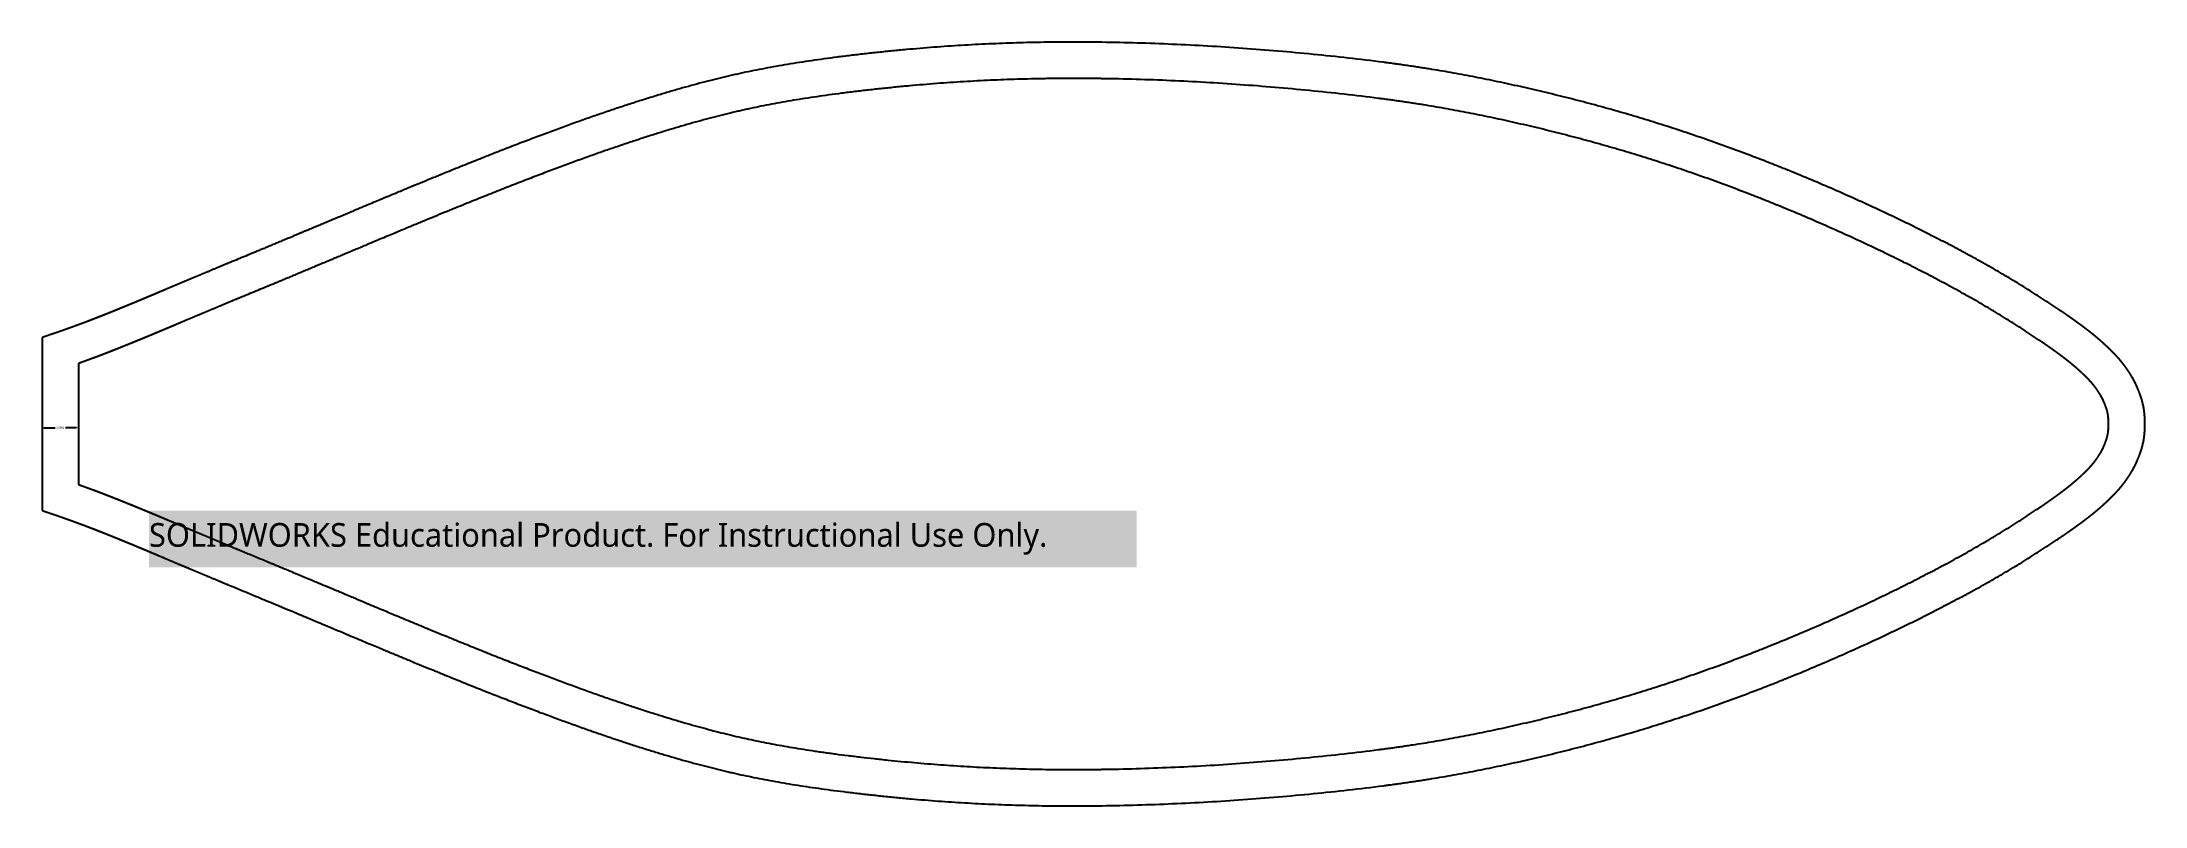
# Model space of a CAD drawing. Header units: inches. Extents: x -1514 to 1282, y -2074 to 286.
# Drawn here: x 732 to 934.4, y -106.8 to -33.3 of the extents above; entities that cross this region are included whole.
import ezdxf

# ---------------------------------------------------------------- set-up
doc = ezdxf.new("R2010")
doc.units = ezdxf.units.IN
doc.header["$LTSCALE"] = 0.1
doc.header["$MEASUREMENT"] = 0
doc.layers.add('PDF_Solid Fills', color=7, linetype='Continuous', true_color=0xffffff)
doc.layers.add('PDF_Text', color=7, linetype='Continuous')
doc.styles.add('PDF Segoe UI', font='segoeui.ttf')
doc.dimstyles.get("Standard").update_dxf_attribs({"dimtxt": 0.18, "dimasz": 0.18, "dimexe": 0.18, "dimexo": 0.0625, "dimgap": 0.09, "dimtad": 0, "dimtih": 1, "dimtoh": 1, "dimdec": 4, "dimzin": 0, "dimdsep": 46, "dimtxsty": 'Standard', "dimcen": 0.09, "dimadec": 0, "dimazin": 0, "dimtfac": 1, "dimtdec": 4, "dimtofl": 0, "dimtmove": 0, "dimatfit": 3, "dimfxl": 1, "dimtolj": 1, "dimtzin": 0, "dimarcsym": 0})

msp = doc.modelspace()

# ---------------------------------------------------------------- texts
at = {"layer": 'PDF_Text', "insert": (742.32527, -82.59829), "char_height": 2.2767971, "attachment_point": 7, "style": 'PDF Segoe UI'}
msp.add_mtext('SOLIDWORKS Educational Product. For Instructional Use Only.', dxfattribs=at)

# ---------------------------------------------------------------- blocks, each defined once
blk = doc.blocks.new('*D96')
at = {"color": 0, "lineweight": -2, "transparency": 16777216}
for p, q in [((732.04, -70.09), (732.04, -70.56)), ((732.22, -70.38), (733.29, -70.38)), ((735.36, -70.38), (734.28, -70.38)), ((735.54, -70.09), (735.54, -70.56))]:
    blk.add_line(p, q, dxfattribs=at)
at = {"color": 0, "transparency": 16777216}
for points in [[(732.22, -70.35), (732.22, -70.41), (732.04, -70.38)], [(735.36, -70.35), (735.36, -70.41), (735.54, -70.38)]]:
    blk.add_solid(points, dxfattribs=at)
at = {"layer": 'Defpoints', "color": 0, "transparency": 16777216}
for p in [(732.04, -70.03), (732.04, -70.38), (735.54, -70.03)]:
    blk.add_point(p, dxfattribs=at)
at = {"color": 0, "transparency": 16777216, "insert": (733.79, -70.38), "char_height": 0.18, "attachment_point": 5}
blk.add_mtext('\\A1;3.5000', dxfattribs=at)

# ---------------------------------------------------------------- dimensions: what is measured, and where the dimension line sits
at = {"color": 3}
dim = msp.add_linear_dim(base=(732.03625, -70.37506), p1=(735.53625, -70.0253), p2=(732.03625, -70.02535), dimstyle='Standard', dxfattribs=at)
dim.commit()
dim.dimension.update_dxf_attribs({"geometry": '*D96', "text_midpoint": (733.78625, -70.37506)})

# ---------------------------------------------------------------- linework, layer by layer
at = {"color": 7, "linetype": 'Continuous', "lineweight": 25}
for p, q in [((861.23649, -35.25039), (861.1075, -35.23383)), ((860.78895, -38.72166), (860.66276, -38.70546)), ((735.53625, -64.20873), (735.53625, -75.84188)), ((860.66276, -101.34522), (860.78904, -101.32901)), ((833.98179, -103.24276), (833.99563, -103.24256)), ((861.1075, -104.81685), (861.23637, -104.80031))]:
    msp.add_line(p, q, dxfattribs=at)
msp.add_lwpolyline([(732.03625, -61.70876), (732.03625, -78.34194)], dxfattribs=at)
for points, degree, knots in [([(834.03106, -33.30827), (833.99678, -33.3078), (833.92792, -33.30686), (833.79261, -33.30508), (833.55985, -33.30214), (833.24004, -33.29851), (832.93676, -33.29561), (832.70417, -33.29374), (832.47787, -33.29216), (832.1938, -33.29054), (831.74052, -33.28878), (831.1745, -33.2881), (830.49694, -33.28974), (829.82105, -33.29382), (829.14684, -33.30036), (828.25013, -33.31234), (827.13342, -33.33345), (825.80014, -33.36858), (824.47325, -33.41353), (823.15421, -33.46824), (821.83757, -33.53299), (820.07694, -33.63315), (817.86967, -33.7841), (815.64954, -33.96962), (813.85953, -34.13917), (812.73626, -34.25383), (811.83357, -34.35092), (810.93837, -34.45039), (810.05426, -34.55342), (809.17889, -34.66029), (808.31994, -34.76857), (807.27841, -34.90642), (806.08198, -35.0756), (804.91253, -35.25241), (803.77268, -35.43649), (802.6616, -35.62801), (801.57962, -35.82694), (800.52581, -36.03351), (799.65745, -36.21464), (798.9698, -36.36475), (798.45867, -36.47969), (797.94664, -36.59817), (797.2575, -36.76196), (796.38624, -36.97714), (795.32495, -37.25198), (794.24076, -37.54544), (793.13425, -37.85732), (792.00528, -38.18762), (791.04536, -38.47833), (790.26679, -38.71989), (789.47581, -38.96907), (788.66613, -39.2297), (787.83805, -39.50165), (786.99649, -39.78153), (785.93005, -40.14281), (784.62956, -40.59378), (783.30612, -41.06295), (781.94815, -41.55443), (780.7894, -41.982), (779.84658, -42.33467), (778.88781, -42.69643), (777.65966, -43.16557), (776.39175, -43.65735), (775.35364, -44.06432), (774.29935, -44.48046), (773.20547, -44.91646), (772.0739, -45.37154), (771.20629, -45.72243), (770.46666, -46.02316), (769.86703, -46.2679), (769.25232, -46.51944), (768.45393, -46.84731), (767.44842, -47.26204), (766.57062, -47.62552), (765.84488, -47.92686), (765.3806, -48.11997), (765.00494, -48.2764), (764.61899, -48.43727), (764.09253, -48.65698), (763.39778, -48.94733), (762.7646, -49.21227), (762.2258, -49.43789), (761.80553, -49.61396), (761.36908, -49.79688), (760.99189, -49.95503), (760.68208, -50.08496), (760.4456, -50.18415), (760.20537, -50.28494), (759.95931, -50.38819), (759.71753, -50.48965), (759.41261, -50.61761), (759.05876, -50.76609), (758.67953, -50.92521), (758.34523, -51.06548), (758.05602, -51.18681), (757.81172, -51.28928), (757.64611, -51.35874), (757.53557, -51.4051), (757.46526, -51.43457), (757.40052, -51.46171), (757.31283, -51.49846), (757.20473, -51.54377), (757.07612, -51.59766), (756.90661, -51.66868), (756.69816, -51.75598), (756.45362, -51.85837), (756.13501, -51.99171), (755.75066, -52.15246), (755.38502, -52.30524), (755.10346, -52.42281), (754.83016, -52.53686), (754.49237, -52.67775), (754.09313, -52.84415), (753.7, -53.00789), (753.31306, -53.16894), (752.80491, -53.38028), (752.18775, -53.63659), (751.19853, -54.04753), (750.45707, -54.35569), (749.9627, -54.56122)], 3, [-0.000007214, -0.000007214, -0.000007214, -0.000007214, 0.000969356, 0.001945926, 0.003899066, 0.007805346, 0.011711626, 0.013664766, 0.015617906, 0.019524186, 0.023430467, 0.031243027, 0.039055587, 0.046868147, 0.054680707, 0.062493267, 0.078118388, 0.093743508, 0.109368628, 0.124993749, 0.140618869, 0.156243989, 0.18749423, 0.218744471, 0.234369591, 0.249994711, 0.257807272, 0.265619832, 0.281244952, 0.289057512, 0.296870072, 0.312495193, 0.328120313, 0.343745433, 0.359370554, 0.374995674, 0.390620794, 0.406245915, 0.421871035, 0.429683595, 0.437496155, 0.445308716, 0.453121276, 0.468746396, 0.484371516, 0.499996637, 0.515621757, 0.531246877, 0.546871998, 0.554684558, 0.562497118, 0.578122238, 0.585934799, 0.593747359, 0.609372479, 0.624997599, 0.64062272, 0.65624784, 0.67187296, 0.679685521, 0.687498081, 0.703123201, 0.718748322, 0.726560882, 0.734373442, 0.749998562, 0.757811122, 0.765623683, 0.773436243, 0.777342523, 0.781248803, 0.789061363, 0.796873923, 0.804686483, 0.808592763, 0.812499044, 0.814452184, 0.816405324, 0.820311604, 0.824217884, 0.828124164, 0.830077304, 0.832030444, 0.833983584, 0.835936724, 0.836913294, 0.837889864, 0.838866434, 0.839843004, 0.840819574, 0.841796144, 0.843749284, 0.845702424, 0.847655564, 0.849608704, 0.851561844, 0.853514984, 0.854491554, 0.855468124, 0.856444694, 0.857421264, 0.859374405, 0.861327545, 0.863280685, 0.867186965, 0.871093245, 0.874999525, 0.882812085, 0.890624645, 0.894530925, 0.898437205, 0.906249766, 0.914062326, 0.921874886, 0.929687446, 0.937500006, 0.953125127, 0.968750247, 1.000000488, 1.000000488, 1.000000488, 1.000000488]), ([(861.1075, -35.23383), (859.98393, -35.09), (857.73338, -34.82044), (854.35842, -34.46568), (850.9791, -34.15481), (846.46728, -33.80048), (841.95027, -33.53916), (837.42749, -33.3741), (835.16311, -33.32454), (834.03106, -33.30827)], 3, [-0.000012937, -0.000012937, -0.000012937, -0.000012937, 0.12505808, 0.250129096, 0.375200112, 0.500271129, 0.750413162, 0.875484178, 1.000555194, 1.000555194, 1.000555194, 1.000555194]), ([(926.63415, -59.36808), (926.60881, -59.35069), (926.55718, -59.31526), (926.4615, -59.24969), (926.35108, -59.17416), (926.23372, -59.0941), (926.10097, -59.00395), (925.9366, -58.89273), (925.74019, -58.76055), (925.54431, -58.62943), (925.3477, -58.49852), (925.15063, -58.36799), (924.88701, -58.19432), (924.55615, -57.97808), (924.15751, -57.72029), (923.75724, -57.46421), (923.22164, -57.12519), (922.54819, -56.70576), (921.87321, -56.29438), (921.33172, -55.96975), (920.79059, -55.64892), (920.10163, -55.2472), (919.25435, -54.76377), (918.38396, -54.27747), (917.48228, -53.78357), (916.55104, -53.28305), (915.75059, -52.8605), (915.09402, -52.51837), (914.43411, -52.17748), (913.60437, -51.75441), (912.60042, -51.25135), (911.58855, -50.75309), (910.2277, -50.09454), (908.49254, -49.27579), (906.35237, -48.29889), (904.20355, -47.35091), (902.04241, -46.43012), (900.24215, -45.69018), (898.8005, -45.11389), (897.36444, -44.55064), (895.57959, -43.87089), (893.4506, -43.0929), (891.32482, -42.34926), (889.55812, -41.75892), (888.14703, -41.30408), (887.09052, -40.97188), (886.03334, -40.64783), (884.61297, -40.22353), (882.82147, -39.709), (881.00735, -39.21523), (879.543, -38.83279), (878.43683, -38.55193), (877.32993, -38.27864), (876.2268, -38.01388), (875.1266, -37.75748), (874.0282, -37.50916), (872.93727, -37.27031), (871.49545, -36.96515), (869.7177, -36.60873), (867.96434, -36.28414), (866.57351, -36.04305), (865.71026, -35.9003), (865.02011, -35.79037), (864.50043, -35.70969), (863.97933, -35.6309), (863.45651, -35.55394), (863.01989, -35.4914), (862.67052, -35.4424), (862.45176, -35.41215), (862.27739, -35.38829), (862.09674, -35.36378), (861.86025, -35.33209), (861.6087, -35.29888), (861.39937, -35.27152), (861.29043, -35.25737), (861.23649, -35.25039)], 3, [-0.000014202, -0.000014202, -0.000014202, -0.000014202, 0.000962388, 0.001938977, 0.003892156, 0.005845334, 0.007798513, 0.01170487, 0.015611228, 0.019517585, 0.023423942, 0.027330299, 0.031236657, 0.039049371, 0.046862086, 0.0546748, 0.062487515, 0.078112944, 0.093738373, 0.101551088, 0.109363802, 0.124989232, 0.140614661, 0.15624009, 0.171865519, 0.187490948, 0.203116377, 0.210929092, 0.218741807, 0.234367236, 0.249992665, 0.265618094, 0.281243523, 0.312494381, 0.34374524, 0.374996098, 0.406246956, 0.437497815, 0.453123244, 0.468748673, 0.499999531, 0.53125039, 0.562501248, 0.593752106, 0.609377535, 0.625002964, 0.640628394, 0.656253823, 0.687504681, 0.718755539, 0.734380968, 0.750006398, 0.765631827, 0.781257256, 0.796882685, 0.812508114, 0.828133543, 0.843758973, 0.875009831, 0.906260689, 0.921886118, 0.937511547, 0.945324262, 0.953136977, 0.960949691, 0.968762406, 0.97657512, 0.980481478, 0.984387835, 0.986341014, 0.988294192, 0.992200549, 0.996106907, 0.998060085, 1.000013264, 1.000013264, 1.000013264, 1.000013264]), ([(833.98186, -36.80792), (833.94801, -36.80746), (833.88002, -36.80653), (833.74651, -36.80477), (833.58259, -36.80271), (833.39113, -36.80045), (833.14277, -36.79774), (832.8446, -36.79489), (832.39906, -36.79156), (831.84223, -36.7889), (831.17577, -36.78811), (830.51085, -36.78972), (829.84773, -36.79373), (829.18633, -36.80014), (828.30679, -36.8119), (827.21169, -36.8326), (825.90461, -36.86705), (824.60419, -36.91111), (823.31183, -36.96472), (822.02225, -37.02814), (820.29731, -37.12628), (818.13443, -37.2742), (815.95765, -37.45611), (814.20166, -37.62244), (813.09954, -37.73494), (812.21332, -37.83027), (811.33445, -37.92792), (810.46709, -38.02901), (809.60899, -38.13377), (808.76873, -38.23969), (807.75171, -38.37432), (806.58766, -38.53893), (805.45219, -38.71061), (804.348, -38.88895), (803.27434, -39.07403), (802.23174, -39.26574), (801.21918, -39.46423), (800.38578, -39.63807), (799.72647, -39.782), (799.2371, -39.89205), (798.74551, -40.0058), (798.08336, -40.16318), (797.24462, -40.37032), (796.2211, -40.63538), (795.17294, -40.91908), (794.10057, -41.22134), (793.00404, -41.54215), (792.06984, -41.82506), (791.31106, -42.06049), (790.539, -42.30371), (789.74726, -42.55856), (788.93619, -42.82492), (788.11108, -43.09934), (787.06492, -43.45374), (785.78761, -43.89667), (784.48651, -44.35792), (783.14958, -44.84179), (782.00744, -45.26323), (781.07734, -45.61114), (780.13077, -45.9683), (778.91706, -46.43192), (777.66262, -46.91847), (776.63471, -47.32145), (775.59042, -47.73364), (774.50582, -48.16594), (773.38287, -48.61755), (772.52144, -48.96594), (771.78671, -49.26469), (771.19091, -49.50786), (770.57999, -49.75785), (769.78593, -50.08394), (768.78515, -50.49672), (767.91092, -50.85872), (767.18784, -51.15896), (766.72519, -51.35139), (766.35071, -51.50733), (765.96623, -51.66758), (765.44122, -51.88669), (764.74795, -52.17643), (764.11579, -52.44094), (763.57771, -52.66625), (763.15794, -52.84211), (762.72197, -53.02484), (762.34514, -53.18283), (762.0356, -53.31265), (761.79932, -53.41176), (761.55927, -53.51247), (761.31345, -53.61563), (761.0716, -53.71712), (760.76668, -53.84507), (760.4128, -53.99356), (760.03353, -54.1527), (759.69917, -54.29299), (759.40987, -54.41436), (759.16544, -54.51689), (758.99963, -54.58643), (758.8889, -54.63287), (758.8183, -54.66246), (758.75351, -54.68962), (758.66568, -54.72644), (758.55742, -54.77181), (758.42861, -54.82578), (758.25882, -54.89692), (758.05002, -54.98437), (757.80504, -55.08694), (757.4858, -55.22054), (757.10062, -55.38164), (756.73407, -55.53481), (756.45168, -55.65271), (756.17764, -55.76707), (755.83932, -55.90818), (755.43925, -56.07493), (755.04532, -56.23901), (754.65747, -56.40043), (754.2757, -56.55921), (753.90012, -56.71528), (753.40693, -56.9201), (752.54143, -57.27966), (751.80046, -57.58761), (751.30632, -57.79304)], 3, [0.0000033524, 0.0000033524, 0.0000033524, 0.0000033524, 0.0009799112, 0.0019564701, 0.0039095878, 0.0058627056, 0.0078158233, 0.0117220588, 0.0156282943, 0.0234407652, 0.0312532362, 0.0390657071, 0.0468781781, 0.054690649, 0.06250312, 0.0781280619, 0.0937530038, 0.1093779457, 0.1250028876, 0.1406278295, 0.1562527714, 0.1875026552, 0.218752539, 0.2343774809, 0.2500024228, 0.2578148938, 0.2656273647, 0.2812523066, 0.2890647776, 0.2968772485, 0.3125021904, 0.3281271323, 0.3437520742, 0.3593770162, 0.3750019581, 0.3906269, 0.4062518419, 0.4218767838, 0.4296892547, 0.4375017257, 0.4453141966, 0.4531266676, 0.4687516095, 0.4843765514, 0.5000014933, 0.5156264352, 0.5312513771, 0.546876319, 0.55468879, 0.5625012609, 0.5781262028, 0.5859386738, 0.5937511447, 0.6093760866, 0.6250010285, 0.6406259704, 0.6562509123, 0.6718758542, 0.6796883252, 0.6875007961, 0.703125738, 0.7187506799, 0.7265631509, 0.7343756219, 0.7500005638, 0.7578130347, 0.7656255057, 0.7734379766, 0.7773442121, 0.7812504476, 0.7890629185, 0.7968753895, 0.8046878604, 0.8085940959, 0.8125003314, 0.8144534491, 0.8164065668, 0.8203128023, 0.8242190378, 0.8281252733, 0.830078391, 0.8320315088, 0.8339846265, 0.8359377442, 0.8369143031, 0.837890862, 0.8388674208, 0.8398439797, 0.8408205386, 0.8417970974, 0.8437502152, 0.8457033329, 0.8476564507, 0.8496095684, 0.8515626861, 0.8535158039, 0.8544923627, 0.8554689216, 0.8564454805, 0.8574220393, 0.8593751571, 0.8613282748, 0.8632813926, 0.867187628, 0.8710938635, 0.875000099, 0.8828125699, 0.8906250409, 0.8945312764, 0.8984375118, 0.9062499828, 0.9140624537, 0.9218749247, 0.9296873957, 0.9374998666, 0.9453123376, 0.9531248085, 0.9687497504, 0.9999996342, 0.9999996342, 0.9999996342, 0.9999996342]), ([(860.66276, -38.70546), (859.55704, -38.56392), (857.34385, -38.29882), (854.01526, -37.94891), (850.68151, -37.64225), (846.23344, -37.29292), (840.66895, -36.971), (836.21108, -36.83998), (833.98186, -36.80792)], 3, [0, 0, 0, 0, 0.125064237, 0.250128475, 0.375192712, 0.50025695, 0.750385425, 1.0005139, 1.0005139, 1.0005139, 1.0005139]), ([(924.65155, -62.2524), (924.63895, -62.24375), (924.61349, -62.22628), (924.56456, -62.19272), (924.50575, -62.15241), (924.43937, -62.10698), (924.35637, -62.05024), (924.26273, -61.98637), (924.13697, -61.90097), (923.97735, -61.79297), (923.78857, -61.66592), (923.59974, -61.53953), (923.41033, -61.41341), (923.22041, -61.28763), (922.96628, -61.12021), (922.64734, -60.91177), (922.263, -60.66324), (921.87706, -60.41633), (921.36065, -60.08947), (920.7111, -59.68494), (920.06033, -59.28832), (919.53836, -58.97541), (919.01698, -58.66629), (918.35219, -58.27868), (917.53295, -57.81125), (916.68913, -57.33979), (915.8125, -56.85962), (914.90501, -56.37187), (914.12329, -55.95921), (913.48119, -55.62463), (912.83609, -55.29139), (912.02466, -54.87766), (911.04256, -54.38556), (910.05256, -53.89808), (908.71987, -53.25316), (907.01878, -52.45049), (904.91858, -51.49183), (902.81074, -50.56194), (900.69061, -49.65863), (898.92519, -48.93302), (897.51163, -48.36796), (896.10407, -47.81589), (894.35562, -47.15001), (892.27191, -46.38858), (890.19223, -45.66106), (888.46473, -45.08382), (887.08545, -44.63923), (886.05308, -44.31462), (885.02002, -43.99796), (883.63154, -43.58318), (881.87953, -43.07999), (880.10438, -42.59681), (878.67082, -42.2224), (877.58781, -41.94741), (876.5027, -41.6795), (875.42202, -41.42012), (874.34441, -41.16898), (873.26877, -40.9258), (872.20152, -40.69213), (870.79182, -40.39376), (869.05572, -40.04569), (867.34563, -39.7291), (865.99026, -39.49415), (865.14951, -39.35511), (864.47774, -39.2481), (863.97172, -39.16954), (863.46425, -39.0928), (862.95499, -39.01783), (862.44448, -38.94471), (862.01893, -38.88543), (861.67778, -38.83892), (861.40054, -38.80177), (861.15449, -38.76928), (860.94909, -38.74243), (860.84196, -38.72852), (860.78895, -38.72166)], 3, [0.0000107524, 0.0000107524, 0.0000107524, 0.0000107524, 0.0004990235, 0.0009872947, 0.0019638369, 0.0029403791, 0.0039169214, 0.0058700058, 0.0078230903, 0.0117292592, 0.0156354282, 0.0195415971, 0.023447766, 0.0273539349, 0.0312601039, 0.0390724417, 0.0468847796, 0.0546971175, 0.0625094553, 0.0781341311, 0.0937588068, 0.1015711446, 0.1093834825, 0.1250081582, 0.1406328339, 0.1562575097, 0.1718821854, 0.1875068611, 0.2031315368, 0.2109438747, 0.2187562126, 0.2343808883, 0.250005564, 0.2656302397, 0.2812549155, 0.3125042669, 0.3437536184, 0.3750029698, 0.4062523212, 0.4375016727, 0.4531263484, 0.4687510241, 0.5000003756, 0.531249727, 0.5624990785, 0.5937484299, 0.6093731057, 0.6249977814, 0.6406224571, 0.6562471328, 0.6874964843, 0.7187458357, 0.7343705114, 0.7499951872, 0.7656198629, 0.7812445386, 0.7968692143, 0.8124938901, 0.8281185658, 0.8437432415, 0.874992593, 0.9062419444, 0.9218666201, 0.9374912958, 0.9453036337, 0.9531159716, 0.9609283094, 0.9687406473, 0.9765529852, 0.984365323, 0.9882714919, 0.9921776609, 0.9960838298, 0.9980369143, 0.9999899987, 0.9999899987, 0.9999899987, 0.9999899987]), ([(749.9627, -54.56122), (749.15241, -54.89811), (748.12032, -55.32819), (747.55393, -55.56446), (747.0109, -55.79124), (746.5562, -55.98136), (746.24235, -56.11272), (746.02781, -56.20258), (745.89223, -56.2594), (745.82902, -56.2859), (745.80274, -56.29692), (745.78566, -56.30408), (745.74018, -56.32315), (745.64755, -56.362), (745.49988, -56.42395), (745.28268, -56.51513), (744.95236, -56.65389), (744.51992, -56.83571), (744.16852, -56.98355), (743.98605, -57.06034), (743.8828, -57.1038), (743.79915, -57.13902), (743.72535, -57.17009), (743.66866, -57.19395), (743.59063, -57.2268), (743.40452, -57.30513), (743.11274, -57.42787), (742.80152, -57.55869), (742.51261, -57.68002), (742.27934, -57.77789), (742.12319, -57.84334), (742.00387, -57.89332), (741.90436, -57.93498), (741.83591, -57.96361), (741.78255, -57.98592), (741.73709, -58.00492), (741.70528, -58.01822), (741.68331, -58.02739), (741.66937, -58.03322), (741.66158, -58.03647), (741.6558, -58.03888), (741.64546, -58.0432), (741.63352, -58.04819), (741.61175, -58.05727), (741.57808, -58.07133), (741.53011, -58.09134), (741.4633, -58.11921), (741.3685, -58.15872), (741.23713, -58.21343), (741.08907, -58.275), (740.90659, -58.35079), (740.65655, -58.45442), (740.37909, -58.56909), (740.14359, -58.66611), (739.97928, -58.73364), (739.84991, -58.78672), (739.73854, -58.83233), (739.66781, -58.86126), (739.6288, -58.87721), (739.60342, -58.88758), (739.59004, -58.89304), (739.5781, -58.89791), (739.55737, -58.90638), (739.51564, -58.92341), (739.43259, -58.95728), (739.30416, -59.00956), (739.15862, -59.06867), (738.97825, -59.14176), (738.72898, -59.24241), (738.44904, -59.35489), (738.17407, -59.46481), (737.93781, -59.55876), (737.77139, -59.62466), (737.65595, -59.67024), (737.58235, -59.69925), (737.54551, -59.71375), (737.5255, -59.72162), (737.50182, -59.73093), (737.46962, -59.74358), (737.42342, -59.76172), (737.3406, -59.7942), (737.21252, -59.8443), (737.03104, -59.91502), (736.78012, -60.01229), (736.42764, -60.14791), (736.01547, -60.30464), (735.71442, -60.41769), (735.56604, -60.47304), (735.49622, -60.499), (735.4679, -60.50952), (735.44628, -60.51754), (735.40572, -60.53257), (735.34345, -60.55562), (735.25465, -60.58839), (735.13117, -60.63379), (734.99122, -60.68498), (734.85251, -60.73544), (734.71479, -60.78528), (734.57945, -60.83398), (734.43841, -60.88443), (734.26338, -60.94664), (734.0186, -61.03281), (733.77452, -61.11761), (733.60057, -61.17746), (733.4788, -61.21907), (733.39244, -61.24842), (733.30278, -61.27885), (733.14241, -61.33329), (732.89257, -61.41809), (732.39306, -61.58765), (732.03625, -61.70876)], 2, [-0.000001206, -0.000001206, -0.000001206, 0.084393484, 0.11815136, 0.151909236, 0.185667111, 0.210985518, 0.227864456, 0.24052366, 0.246853261, 0.249490595, 0.250545529, 0.25212793, 0.257402598, 0.265842067, 0.27850127, 0.295380208, 0.320698615, 0.346017022, 0.358676225, 0.365005827, 0.369225561, 0.373445296, 0.376610097, 0.378719964, 0.383994632, 0.396653835, 0.413532773, 0.430411711, 0.447290649, 0.459949853, 0.468389322, 0.476828791, 0.483158392, 0.487378127, 0.491597861, 0.494762662, 0.496872529, 0.49845493, 0.49924613, 0.499773597, 0.500301064, 0.50082853, 0.501619731, 0.503202131, 0.505311998, 0.508476799, 0.512696534, 0.519026135, 0.527465604, 0.535905073, 0.548564277, 0.565443215, 0.582322153, 0.594981356, 0.603420825, 0.611860294, 0.618189896, 0.621354697, 0.623464564, 0.624783231, 0.625310698, 0.626101898, 0.627684298, 0.630849099, 0.637178701, 0.64561817, 0.654057639, 0.666716842, 0.68359578, 0.700474718, 0.717353656, 0.730012859, 0.738452328, 0.74478193, 0.747946731, 0.749529131, 0.750584065, 0.752166465, 0.754276333, 0.757441134, 0.763770735, 0.772210204, 0.784869408, 0.801748346, 0.827066753, 0.852385159, 0.865044363, 0.871373965, 0.874011299, 0.875066232, 0.876648633, 0.879813434, 0.884033168, 0.89036277, 0.898802239, 0.907241708, 0.915681177, 0.924120646, 0.932560115, 0.940999584, 0.953658787, 0.970537725, 0.983196928, 0.991636397, 0.997965999, 1.002185733, 1.008515335, 1.021174539, 1.038053477, 1.080250821, 1.080250821, 1.080250821]), ([(751.30632, -57.79304), (750.46033, -58.14477), (749.3116, -58.62352), (748.70683, -58.87591), (748.24085, -59.07058), (747.79268, -59.25802), (747.44309, -59.40439), (747.27273, -59.47578), (747.20789, -59.50296), (747.15555, -59.5249), (747.10801, -59.54484), (747.04644, -59.57066), (746.9334, -59.61807), (746.7494, -59.6953), (746.47129, -59.81209), (746.11003, -59.96392), (745.78606, -60.10016), (745.54859, -60.20007), (745.37325, -60.27386), (745.24782, -60.32666), (745.16594, -60.36112), (745.11999, -60.38047), (745.08354, -60.39582), (745.04362, -60.41262), (744.99484, -60.43316), (744.90768, -60.46984), (744.77495, -60.5257), (744.59057, -60.60327), (744.27289, -60.73686), (743.88717, -60.89889), (743.59724, -61.02052), (743.40897, -61.09941), (743.28235, -61.15243), (743.19738, -61.18798), (743.13865, -61.21254), (743.09272, -61.23174), (743.05344, -61.24815), (743.02861, -61.25852), (743.01634, -61.26365), (743.00949, -61.26651), (743.00433, -61.26866), (742.99525, -61.27245), (742.98475, -61.27684), (742.96561, -61.28483), (742.92753, -61.30072), (742.8685, -61.32535), (742.80143, -61.35332), (742.71808, -61.38806), (742.60239, -61.43624), (742.43906, -61.50419), (742.21443, -61.59747), (741.96387, -61.70126), (741.71946, -61.80225), (741.48121, -61.90044), (741.2781, -61.9839), (741.13591, -62.0422), (741.03772, -62.0824), (740.97522, -62.10795), (740.94417, -62.12064), (740.92688, -62.12771), (740.91348, -62.13318), (740.89652, -62.14011), (740.87609, -62.14845), (740.83913, -62.16353), (740.76551, -62.19355), (740.65154, -62.23996), (740.48987, -62.30567), (740.2659, -62.39641), (740.01354, -62.49824), (739.7648, -62.59818), (739.51966, -62.69623), (739.30831, -62.78038), (739.15903, -62.8396), (739.04052, -62.88651), (738.93758, -62.92715), (738.87185, -62.95305), (738.83528, -62.96745), (738.80684, -62.97864), (738.77293, -62.99197), (738.73179, -63.00813), (738.65756, -63.03726), (738.54277, -63.08221), (738.41241, -63.13309), (738.25054, -63.19609), (738.02617, -63.28299), (737.77315, -63.38035), (737.52355, -63.47575), (737.27736, -63.56919), (737.06492, -63.64923), (736.91477, -63.70549), (736.8104, -63.74445), (736.7437, -63.76927), (736.70664, -63.78305), (736.67755, -63.79384), (736.64464, -63.80605), (736.60438, -63.82096), (736.53185, -63.84779), (736.41965, -63.88915), (736.26038, -63.9476), (736.07112, -64.01658), (735.91502, -64.07306), (735.81401, -64.10944), (735.76029, -64.12873), (735.72019, -64.14311), (735.6162, -64.18032), (735.53625, -64.20873)], 2, [0.0000009047, 0.0000009047, 0.0000009047, 0.0882429712, 0.1323640045, 0.1617780267, 0.1911920488, 0.220606071, 0.2389898348, 0.244504964, 0.2481817168, 0.2518584695, 0.2555352223, 0.2610503515, 0.2720806098, 0.2867876209, 0.3088481375, 0.3309086541, 0.3456156652, 0.3566459235, 0.363999429, 0.3695145582, 0.3722721228, 0.3741104992, 0.3759488755, 0.3777872519, 0.3805448165, 0.3860599457, 0.3934134512, 0.4044437095, 0.4265042261, 0.4485647428, 0.4632717538, 0.4743020122, 0.4816555177, 0.4871706468, 0.4908473996, 0.4945241524, 0.497281717, 0.4986604993, 0.4993498904, 0.4998094845, 0.5002690786, 0.5007286727, 0.5014180638, 0.5027968461, 0.5055544107, 0.5092311635, 0.5129079162, 0.5184230454, 0.5257765509, 0.5368068093, 0.5515138203, 0.5662208314, 0.5809278425, 0.5956348536, 0.6066651119, 0.6140186174, 0.6195337466, 0.6222913112, 0.6236700935, 0.6245892817, 0.6255084698, 0.626427658, 0.6278064403, 0.6305640049, 0.6360791341, 0.6434326396, 0.6544628979, 0.669169909, 0.6838769201, 0.6985839312, 0.7132909422, 0.7243212006, 0.7316747061, 0.7390282116, 0.7445433408, 0.7473009054, 0.7491392818, 0.7509776581, 0.7528160345, 0.7555735991, 0.7610887283, 0.7684422338, 0.7757957393, 0.7868259977, 0.8015330087, 0.8162400198, 0.8309470309, 0.845654042, 0.8566843003, 0.8640378058, 0.869552935, 0.8723104996, 0.874148876, 0.8759872523, 0.8778256287, 0.8805831933, 0.8860983225, 0.893451828, 0.9044820863, 0.9155123446, 0.9228658502, 0.9274617911, 0.9293001675, 0.9320577321, 0.941249614, 0.941249614, 0.941249614]), ([(934.10908, -67.68211), (934.10714, -67.67562), (934.10181, -67.65777), (934.09399, -67.63184), (934.07803, -67.57964), (934.04532, -67.47554), (933.97648, -67.26782), (933.85903, -66.94651), (933.72809, -66.62767), (933.63752, -66.42384), (933.58553, -66.31106), (933.54272, -66.22041), (933.5007, -66.13348), (933.44711, -66.025), (933.34818, -65.83132), (933.18651, -65.53463), (933.01459, -65.24439), (932.88623, -65.0405), (932.78108, -64.87992), (932.67052, -64.71769), (932.55743, -64.55838), (932.45586, -64.42093), (932.3821, -64.32405), (932.32181, -64.24646), (932.26411, -64.17363), (932.19029, -64.08213), (932.08454, -63.95452), (931.97544, -63.82727), (931.90363, -63.74551), (931.86345, -63.7003), (931.83028, -63.66328), (931.80151, -63.6314), (931.7649, -63.5911), (931.69822, -63.5184), (931.59169, -63.40442), (931.48143, -63.28917), (931.40866, -63.21432), (931.36785, -63.17269), (931.33425, -63.13859), (931.3044, -63.10843), (931.26659, -63.0704), (931.19824, -63.00207), (931.09065, -62.89584), (930.98139, -62.78971), (930.90257, -62.71405), (930.83856, -62.65311), (930.7769, -62.59485), (930.69902, -62.52182), (930.55797, -62.39107), (930.36717, -62.21819), (930.20596, -62.07537), (930.0758, -61.96178), (929.9609, -61.86299), (929.88648, -61.79971), (929.84513, -61.76474), (929.8114, -61.73633), (929.78094, -61.71076), (929.74219, -61.67833), (929.6721, -61.62), (929.52995, -61.50284), (929.33531, -61.34548), (929.1688, -61.21332), (929.03329, -61.10702), (928.91269, -61.0135), (928.8342, -60.95315), (928.79466, -60.92287), (928.77275, -60.90612), (928.75464, -60.8923), (928.73966, -60.88089), (928.72041, -60.86623), (928.68576, -60.8399), (928.61587, -60.78695), (928.5055, -60.7039), (928.37679, -60.60787), (928.24552, -60.51071), (928.11165, -60.41243), (927.97519, -60.31299), (927.8535, -60.22497), (927.77419, -60.16791), (927.7342, -60.13921), (927.71206, -60.12334), (927.69359, -60.11012), (927.67949, -60.10003), (927.66085, -60.08671), (927.6274, -60.06282), (927.57467, -60.02525), (927.51352, -59.9818), (927.43593, -59.92682), (927.32489, -59.84847), (927.16164, -59.73386), (926.85525, -59.52027), (926.63415, -59.36808)], 2, [-0.000722516, -0.000722516, -0.000722516, 0.000743564, 0.002209644, 0.005141805, 0.011006125, 0.022734766, 0.046192048, 0.077468424, 0.100925706, 0.112654347, 0.120473441, 0.128292535, 0.136111629, 0.14784027, 0.171297552, 0.202573928, 0.22603121, 0.241669398, 0.257307586, 0.272945774, 0.288583962, 0.300312604, 0.308131698, 0.315950792, 0.323769886, 0.335498527, 0.351136715, 0.362865356, 0.368729676, 0.372639223, 0.37654877, 0.380458317, 0.386322638, 0.398051279, 0.413689467, 0.425418108, 0.431282428, 0.435191975, 0.439101522, 0.443011069, 0.44887539, 0.460604031, 0.476242219, 0.48797086, 0.495789954, 0.503609048, 0.511428142, 0.523156783, 0.546614065, 0.570071347, 0.585709535, 0.601347723, 0.613076364, 0.618940684, 0.622850231, 0.626759778, 0.630669325, 0.636533646, 0.648262287, 0.671719569, 0.695176851, 0.710815039, 0.726453227, 0.738181868, 0.744046189, 0.746978349, 0.748933122, 0.750887896, 0.752842669, 0.75577483, 0.76163915, 0.773367791, 0.789005979, 0.804644167, 0.820282355, 0.835920543, 0.851558731, 0.863287372, 0.869151693, 0.872083853, 0.874038627, 0.8759934, 0.877948174, 0.880880334, 0.886744654, 0.894563748, 0.902382842, 0.914111483, 0.929749671, 0.953206953, 1.000121518, 1.000121518, 1.000121518]), ([(930.75148, -68.67041), (930.70001, -68.49817), (930.5919, -68.20378), (930.50545, -67.99416), (930.43793, -67.84275), (930.38029, -67.71971), (930.32266, -67.60221), (930.24794, -67.45639), (930.10736, -67.19922), (929.9033, -66.86924), (929.73709, -66.63081), (929.64204, -66.50249), (929.5735, -66.41361), (929.52595, -66.35372), (929.47647, -66.29251), (929.4041, -66.20534), (929.32746, -66.11608), (929.27612, -66.05773), (929.24707, -66.02509), (929.22332, -65.99863), (929.20264, -65.97575), (929.17558, -65.946), (929.12583, -65.89183), (929.04441, -65.8048), (928.95779, -65.71434), (928.89959, -65.65455), (928.86662, -65.62094), (928.83965, -65.59359), (928.81516, -65.56887), (928.78383, -65.53738), (928.72716, -65.48077), (928.63753, -65.39233), (928.53315, -65.29099), (928.42577, -65.18841), (928.32186, -65.09067), (928.18951, -64.96805), (928.00135, -64.79765), (927.80898, -64.62857), (927.68333, -64.52058), (927.61996, -64.46672), (927.58469, -64.43691), (927.55607, -64.4128), (927.53024, -64.39112), (927.4971, -64.36341), (927.43707, -64.31346), (927.31461, -64.21255), (927.14517, -64.0756), (926.99885, -63.95948), (926.87906, -63.86554), (926.7719, -63.78245), (926.70179, -63.72855), (926.6627, -63.69861), (926.63043, -63.67398), (926.60371, -63.65363), (926.56886, -63.62714), (926.50587, -63.57943), (926.40579, -63.50413), (926.28847, -63.4166), (926.16818, -63.32758), (926.04494, -63.23709), (925.91874, -63.14514), (925.80573, -63.0634), (925.73187, -63.01026), (925.69457, -62.98349), (925.67392, -62.96869), (925.65663, -62.95631), (925.64356, -62.94696), (925.62622, -62.93457), (925.59509, -62.91233), (925.53181, -62.86724), (925.43073, -62.79553), (925.31111, -62.71111), (925.15648, -62.60254), (924.86443, -62.39895), (924.65155, -62.2524)], 2, [0.0006758159, 0.0006758159, 0.0006758159, 0.0475148065, 0.0787408002, 0.1021602955, 0.1177732923, 0.1333862892, 0.148999286, 0.1724187813, 0.2192577719, 0.2660967625, 0.2895162578, 0.3051292546, 0.3168390023, 0.3246455007, 0.3363552484, 0.3519682452, 0.3636779929, 0.3695328667, 0.3734361159, 0.3773393651, 0.3812426143, 0.3870974882, 0.3988072358, 0.4144202327, 0.4261299803, 0.4319848541, 0.4358881033, 0.4397913526, 0.4436946018, 0.4495494756, 0.4612592232, 0.4768722201, 0.492485217, 0.5080982138, 0.5237112107, 0.547130706, 0.5783566997, 0.601776195, 0.6134859426, 0.6193408164, 0.6232440657, 0.6271473149, 0.6310505641, 0.6369054379, 0.6486151856, 0.6720346808, 0.6954541761, 0.711067173, 0.7266801699, 0.7383899175, 0.7442447913, 0.7481480405, 0.7520512898, 0.755954539, 0.7618094128, 0.7735191604, 0.7891321573, 0.8047451542, 0.820358151, 0.8359711479, 0.8515841447, 0.8632938924, 0.8691487662, 0.8720762031, 0.8740278277, 0.8759794523, 0.8779310769, 0.8808585138, 0.8867133877, 0.8984231353, 0.9140361322, 0.929649129, 0.9530686243, 0.9999076149, 0.9999076149, 0.9999076149]), ([(930.88861, -69.41182), (930.88685, -69.39296), (930.88305, -69.35412), (930.87752, -69.30274), (930.87296, -69.26394), (930.86929, -69.23495), (930.86686, -69.2165), (930.86343, -69.19172), (930.85899, -69.16102), (930.85058, -69.10634), (930.84014, -69.04563), (930.82818, -68.98298), (930.8189, -68.93743), (930.80924, -68.89286), (930.79919, -68.84921), (930.79034, -68.81298), (930.78406, -68.78833), (930.77989, -68.7723), (930.77729, -68.76247), (930.77294, -68.74631), (930.76683, -68.72421), (930.75978, -68.6992), (930.7542, -68.67977), (930.75148, -68.67041)], 3, [0.0023835454, 0.0023835454, 0.0023835454, 0.0023835454, 0.0644017665, 0.1264199875, 0.1884382086, 0.2194473191, 0.2504564296, 0.2814655401, 0.3124746507, 0.3744928717, 0.4985293138, 0.5605475348, 0.6225657559, 0.6845839769, 0.746602198, 0.808620419, 0.8396295295, 0.8551340848, 0.87063864, 0.9016477506, 0.9326568611, 0.9636659716, 0.9946750821, 0.9946750821, 0.9946750821, 0.9946750821]), ([(934.37396, -69.09189), (934.37381, -69.09025), (934.37353, -69.08718), (934.3728, -69.07941), (934.37158, -69.06659), (934.36908, -69.04052), (934.36396, -68.98917), (934.35623, -68.91663), (934.34791, -68.84557), (934.34076, -68.78875), (934.33533, -68.74763), (934.32901, -68.7019), (934.32044, -68.64261), (934.30436, -68.53812), (934.27898, -68.39089), (934.24308, -68.20956), (934.20996, -68.06212), (934.18406, -67.95668), (934.16825, -67.89516), (934.15339, -67.83893), (934.13796, -67.78295), (934.12352, -67.7321), (934.11625, -67.70686), (934.11176, -67.69134), (934.11001, -67.68533), (934.10908, -67.68211)], 3, [-0.002562243, -0.002562243, -0.002562243, -0.002562243, 0.001376667, 0.005315578, 0.013193399, 0.028949042, 0.060460328, 0.123482899, 0.186505471, 0.218016756, 0.249528042, 0.281039328, 0.312550613, 0.375573185, 0.501618328, 0.62766347, 0.753708613, 0.816731184, 0.84824247, 0.879753756, 0.942776327, 0.974287613, 0.990043256, 0.997921077, 1.005798898, 1.005798898, 1.005798898, 1.005798898]), ([(930.75155, -71.37994), (930.7545, -71.36973), (930.76071, -71.34813), (930.76788, -71.32275), (930.77272, -71.30528), (930.77518, -71.29623), (930.77636, -71.29185), (930.77674, -71.2904), (930.7785, -71.28381), (930.78059, -71.27588), (930.78458, -71.26062), (930.78924, -71.24238), (930.79466, -71.22064), (930.80159, -71.19196), (930.81004, -71.15546), (930.82285, -71.09667), (930.83496, -71.03528), (930.84537, -70.97671), (930.8529, -70.93107), (930.85879, -70.89247), (930.86276, -70.8647), (930.86492, -70.84913), (930.86667, -70.83621), (930.86787, -70.82716), (930.86969, -70.81316), (930.87281, -70.78816), (930.87744, -70.74862), (930.88298, -70.69685), (930.88682, -70.65763), (930.8886, -70.63859)], 3, [0.0049469751, 0.0049469751, 0.0049469751, 0.0049469751, 0.0359617391, 0.0669765032, 0.0979912673, 0.1134986493, 0.1212523403, 0.1251291858, 0.1290060313, 0.1445134134, 0.1600207954, 0.1910355595, 0.2220503235, 0.2530650876, 0.3150946157, 0.3771241438, 0.5011832001, 0.5632127282, 0.6252422563, 0.6872717845, 0.7182865485, 0.7337939306, 0.7493013126, 0.7648086946, 0.7803160767, 0.8113308407, 0.8733603688, 0.935389897, 0.9974194251, 0.9974194251, 0.9974194251, 0.9974194251]), ([(930.8886, -70.63859), (930.89297, -70.58982), (930.90023, -70.49335), (930.91041, -70.29039), (930.91402, -70.07971), (930.9122, -69.86386), (930.90791, -69.70875), (930.9003, -69.55723), (930.893, -69.4606), (930.88861, -69.41182)], 3, [0.00007817154, 0.00007817154, 0.00007817154, 0.00007817154, 0.00482458193, 0.00957099233, 0.01906381312, 0.02381022351, 0.02855663391, 0.0333030443, 0.0380494547, 0.0380494547, 0.0380494547, 0.0380494547]), ([(934.37398, -70.95828), (934.37418, -70.95605), (934.37455, -70.95188), (934.37551, -70.94116), (934.37706, -70.92355), (934.38012, -70.88761), (934.38578, -70.81668), (934.39557, -70.67586), (934.40934, -70.40119), (934.41375, -70.13535), (934.41279, -69.91409), (934.41082, -69.76344), (934.40552, -69.57152), (934.39561, -69.3742), (934.3858, -69.23352), (934.38011, -69.1624), (934.37707, -69.12684), (934.37548, -69.10879), (934.3747, -69.10009), (934.37421, -69.09457), (934.37405, -69.09287), (934.37396, -69.09189)], 3, [-0.00008231078, -0.00008231078, -0.00008231078, -0.00008231078, 0.0000672165, 0.00021674378, 0.00051579834, 0.00111390746, 0.0023101257, 0.00470256219, 0.00948743517, 0.01905718112, 0.02144961761, 0.02384205409, 0.02862692707, 0.03341180004, 0.03580423653, 0.03700045478, 0.0375985639, 0.03789761846, 0.03804714574, 0.03812190938, 0.03819667302, 0.03819667302, 0.03819667302, 0.03819667302]), ([(924.65158, -77.7982), (924.8639, -77.65206), (925.15575, -77.4486), (925.31044, -77.33999), (925.43021, -77.25547), (925.5315, -77.1836), (925.59495, -77.13839), (925.62619, -77.11608), (925.64358, -77.10365), (925.65672, -77.09425), (925.67399, -77.08188), (925.69465, -77.06708), (925.73195, -77.04031), (925.80582, -76.98716), (925.91885, -76.90541), (926.04506, -76.81344), (926.16832, -76.72294), (926.28862, -76.63391), (926.40594, -76.54638), (926.50602, -76.47107), (926.56901, -76.42336), (926.60386, -76.39687), (926.63058, -76.37652), (926.66286, -76.35188), (926.70198, -76.32193), (926.77212, -76.268), (926.87933, -76.18487), (926.99915, -76.0909), (927.14549, -75.97476), (927.31492, -75.83781), (927.43735, -75.73693), (927.49735, -75.687), (927.53046, -75.6593), (927.55628, -75.63764), (927.58491, -75.61352), (927.62019, -75.5837), (927.68357, -75.52982), (927.80926, -75.42179), (928.00166, -75.25268), (928.18983, -75.08226), (928.32219, -74.95963), (928.42607, -74.86191), (928.53356, -74.75922), (928.63797, -74.65786), (928.72756, -74.56945), (928.78419, -74.51288), (928.81549, -74.48141), (928.83993, -74.45674), (928.86695, -74.42933), (928.89997, -74.39567), (928.95824, -74.3358), (929.0449, -74.24529), (929.1263, -74.15828), (929.17599, -74.10417), (929.203, -74.07446), (929.22363, -74.05164), (929.24739, -74.02515), (929.27647, -73.99249), (929.32784, -73.93409), (929.4045, -73.8448), (929.47685, -73.75764), (929.5263, -73.69646), (929.57379, -73.63663), (929.64237, -73.54768), (929.73743, -73.41932), (929.90362, -73.18089), (930.10769, -72.85083), (930.24825, -72.59364), (930.32296, -72.4478), (930.38054, -72.33036), (930.43835, -72.20694), (930.50598, -72.05526), (930.59246, -71.84551), (930.70038, -71.55148), (930.75155, -71.37994)], 2, [0.0000881401, 0.0000881401, 0.0000881401, 0.0469267827, 0.070346104, 0.0859589849, 0.1015718658, 0.1132815264, 0.1191363568, 0.1220637719, 0.124015382, 0.1259669921, 0.1279186023, 0.1308460174, 0.1367008477, 0.1484105084, 0.1640233893, 0.1796362701, 0.195249151, 0.2108620319, 0.2264749128, 0.2381845734, 0.2440394037, 0.247942624, 0.2518458442, 0.2557490644, 0.2616038947, 0.2733135554, 0.2889264362, 0.3045393171, 0.3279586384, 0.3513779597, 0.3630876204, 0.3689424507, 0.3728456709, 0.3767488911, 0.3806521114, 0.3865069417, 0.3982166023, 0.4216359237, 0.4528616854, 0.4762810067, 0.4918938876, 0.5075067684, 0.5231196493, 0.5387325302, 0.5504421908, 0.5562970212, 0.5602002414, 0.5641034616, 0.5680066818, 0.5738615122, 0.5855711728, 0.6011840537, 0.6128937143, 0.6187485447, 0.6226517649, 0.6265549851, 0.6304582053, 0.6363130356, 0.6480226963, 0.6636355772, 0.6753452378, 0.6831516783, 0.6948613389, 0.7104742198, 0.7338935411, 0.7807321837, 0.8275708263, 0.8509901476, 0.8666030285, 0.8822159094, 0.8978287902, 0.9212481115, 0.9524738733, 0.9993125159, 0.9993125159, 0.9993125159]), ([(926.63413, -80.68255), (926.85475, -80.53071), (927.161, -80.31723), (927.32433, -80.20255), (927.45139, -80.11289), (927.55941, -80.03624), (927.62738, -79.98781), (927.66093, -79.96386), (927.67962, -79.9505), (927.69377, -79.94037), (927.71225, -79.92714), (927.73439, -79.91127), (927.77439, -79.88257), (927.85371, -79.8255), (927.97543, -79.73746), (928.11191, -79.63801), (928.24579, -79.53971), (928.37708, -79.44254), (928.5058, -79.3465), (928.61618, -79.26343), (928.68607, -79.21049), (928.72072, -79.18415), (928.73997, -79.16949), (928.75496, -79.15807), (928.77308, -79.14424), (928.79501, -79.12748), (928.83456, -79.09719), (928.91309, -79.03681), (929.03373, -78.94325), (929.16928, -78.83692), (929.33582, -78.70473), (929.53046, -78.54736), (929.67259, -78.43021), (929.74266, -78.37188), (929.78141, -78.33946), (929.81187, -78.31389), (929.8456, -78.28547), (929.88696, -78.25049), (929.96139, -78.1872), (930.0763, -78.08839), (930.20647, -77.97478), (930.36769, -77.83195), (930.55849, -77.65906), (930.69954, -77.5283), (930.77742, -77.45527), (930.83907, -77.39702), (930.90314, -77.33601), (930.98201, -77.2603), (931.09132, -77.15412), (931.19891, -77.04788), (931.26725, -76.97955), (931.30504, -76.94153), (931.3349, -76.91136), (931.36853, -76.87722), (931.40936, -76.83556), (931.48218, -76.76066), (931.59246, -76.64538), (931.69897, -76.5314), (931.76561, -76.45874), (931.8022, -76.41845), (931.83096, -76.38657), (931.86414, -76.34953), (931.90433, -76.3043), (931.97617, -76.22251), (932.08528, -76.09522), (932.19102, -75.96759), (932.26483, -75.87608), (932.32252, -75.80324), (932.38281, -75.72563), (932.45657, -75.62873), (932.55813, -75.49127), (932.67121, -75.33193), (932.78174, -75.1697), (932.88689, -75.00908), (933.01524, -74.80514), (933.18715, -74.51485), (933.34881, -74.2181), (933.44772, -74.02437), (933.50131, -73.91588), (933.54332, -73.82893), (933.58619, -73.73813), (933.63823, -73.62521), (933.72887, -73.42115), (933.85987, -73.10207), (933.97729, -72.78063), (934.04606, -72.57287), (934.07873, -72.46877), (934.09466, -72.41656), (934.10246, -72.39063), (934.10779, -72.37277), (934.1097, -72.36636)], 2, [-0.000115885, -0.000115885, -0.000115885, 0.046799381, 0.070257014, 0.085895436, 0.101533858, 0.113262674, 0.119127082, 0.122059286, 0.124014089, 0.125968892, 0.127923695, 0.130855899, 0.136720307, 0.148449123, 0.164087545, 0.179725967, 0.195364389, 0.211002811, 0.226641233, 0.23837005, 0.244234458, 0.247166662, 0.249121465, 0.251076268, 0.25303107, 0.255963274, 0.261827683, 0.273556499, 0.289194921, 0.304833343, 0.328290976, 0.351748609, 0.363477425, 0.369341834, 0.373251439, 0.377161044, 0.38107065, 0.386935058, 0.398663875, 0.414302297, 0.429940719, 0.453398352, 0.476855984, 0.488584801, 0.496404012, 0.504223223, 0.512042434, 0.52377125, 0.539409672, 0.551138489, 0.557002897, 0.560912502, 0.564822108, 0.568731713, 0.574596122, 0.586324938, 0.60196336, 0.613692176, 0.619556585, 0.62346619, 0.627375796, 0.631285401, 0.637149809, 0.648878626, 0.664517048, 0.676245864, 0.684065075, 0.691884286, 0.699703497, 0.711432314, 0.727070736, 0.742709158, 0.75834758, 0.773986001, 0.797443634, 0.828720478, 0.852178111, 0.863906928, 0.871726139, 0.87954535, 0.887364561, 0.899093377, 0.92255101, 0.953827854, 0.977285487, 0.989014303, 0.994878712, 0.997810916, 0.999277018, 1.00074312, 1.00074312, 1.00074312]), ([(934.1097, -72.36636), (934.11068, -72.36295), (934.11257, -72.35646), (934.11706, -72.34093), (934.12436, -72.31552), (934.13448, -72.27995), (934.14598, -72.23873), (934.15675, -72.19921), (934.16865, -72.15419), (934.18395, -72.09483), (934.20985, -71.98996), (934.24354, -71.84072), (934.27971, -71.65815), (934.30502, -71.51052), (934.32107, -71.40528), (934.32961, -71.34559), (934.33594, -71.29929), (934.34122, -71.25887), (934.34824, -71.20256), (934.35642, -71.1322), (934.36406, -71.06024), (934.36913, -71.00928), (934.37162, -70.98337), (934.37282, -70.97065), (934.37355, -70.96291), (934.37383, -70.95989), (934.37398, -70.95828)], 3, [-0.005575813, -0.005575813, -0.005575813, -0.005575813, 0.002302062, 0.010179938, 0.025935689, 0.05744719, 0.088958692, 0.120470194, 0.151981696, 0.183493198, 0.246516202, 0.37256221, 0.498608217, 0.624654225, 0.687677229, 0.71918873, 0.750700232, 0.782211734, 0.813723236, 0.87674624, 0.939769244, 0.971280746, 0.987036497, 0.994914372, 0.99885331, 1.002792248, 1.002792248, 1.002792248, 1.002792248]), ([(735.53625, -75.84188), (735.58457, -75.85906), (735.67609, -75.89172), (735.81486, -75.94144), (736.03314, -76.02024), (736.25501, -76.1011), (736.41539, -76.15995), (736.52852, -76.20165), (736.60174, -76.22873), (736.64239, -76.24379), (736.67565, -76.25613), (736.70495, -76.26701), (736.74198, -76.28076), (736.80871, -76.3056), (736.91309, -76.34456), (737.06326, -76.40082), (737.27573, -76.48088), (737.52194, -76.57432), (737.77155, -76.66971), (738.02456, -76.76707), (738.24892, -76.85396), (738.41078, -76.91695), (738.54112, -76.96783), (738.65589, -77.01276), (738.73011, -77.04189), (738.77126, -77.05805), (738.80511, -77.07136), (738.83384, -77.08266), (738.87036, -77.09704), (738.93612, -77.12295), (739.03906, -77.16359), (739.15759, -77.2105), (739.30688, -77.26973), (739.51824, -77.35388), (739.76339, -77.45194), (740.01214, -77.55187), (740.26449, -77.6537), (740.48845, -77.74444), (740.65013, -77.81014), (740.76405, -77.85653), (740.83777, -77.88659), (740.87858, -77.90325), (740.91248, -77.91709), (740.93942, -77.92809), (740.97407, -77.94225), (741.03651, -77.96778), (741.13474, -78.00799), (741.27694, -78.0663), (741.48006, -78.14977), (741.71833, -78.24795), (741.96273, -78.34894), (742.21328, -78.45273), (742.43789, -78.54601), (742.60121, -78.61395), (742.71689, -78.66212), (742.80023, -78.69685), (742.86729, -78.72482), (742.92631, -78.74944), (742.96439, -78.76534), (742.98352, -78.77332), (742.99406, -78.77773), (743.00514, -78.78235), (743.0141, -78.78609), (743.02792, -78.79187), (743.05274, -78.80223), (743.09213, -78.81869), (743.13815, -78.83793), (743.19699, -78.86253), (743.28209, -78.89814), (743.40885, -78.95121), (743.59726, -79.03016), (743.88725, -79.15181), (744.27279, -79.31377), (744.59014, -79.44722), (744.77429, -79.52469), (744.90684, -79.58047), (744.99386, -79.6171), (745.04256, -79.63761), (745.08241, -79.65438), (745.11886, -79.66973), (745.16468, -79.68902), (745.24638, -79.72341), (745.37154, -79.77609), (745.54656, -79.84975), (745.7837, -79.94952), (746.10745, -80.08567), (746.46887, -80.23757), (746.74748, -80.35457), (746.932, -80.43201), (747.04545, -80.4796), (747.10726, -80.50552), (747.15506, -80.52556), (747.20742, -80.54751), (747.2724, -80.57475), (747.44305, -80.64626), (747.79315, -80.79285), (748.24176, -80.98047), (748.70801, -81.17525), (749.31289, -81.42769), (750.4612, -81.90625), (751.3061, -82.25753)], 2, [0.0586359514, 0.0586359514, 0.0586359514, 0.0641517015, 0.0696674515, 0.0806989516, 0.0954076185, 0.1064391186, 0.113793452, 0.119309202, 0.1220670771, 0.1239056604, 0.1257442438, 0.1275828271, 0.1303407021, 0.1358564522, 0.1432107856, 0.1542422857, 0.1689509526, 0.1836596194, 0.1983682862, 0.213076953, 0.2241084531, 0.2314627865, 0.2388171199, 0.24433287, 0.247090745, 0.2489293284, 0.2507679117, 0.2526064951, 0.2553643701, 0.2608801202, 0.2682344536, 0.275588787, 0.2866202871, 0.3013289539, 0.3160376208, 0.3307462876, 0.3454549544, 0.3564864545, 0.3638407879, 0.369356538, 0.372114413, 0.3739529964, 0.3757915797, 0.3776301631, 0.3803880381, 0.3859037881, 0.3932581216, 0.4042896217, 0.4189982885, 0.4337069553, 0.4484156221, 0.463124289, 0.4741557891, 0.4815101225, 0.4870258725, 0.4907030392, 0.4943802059, 0.497138081, 0.4985170185, 0.4992064872, 0.4996661331, 0.5003556018, 0.5012748935, 0.502653831, 0.5054117061, 0.5090888728, 0.5127660395, 0.5182817895, 0.5256361229, 0.5366676231, 0.5513762899, 0.5734392901, 0.5955022903, 0.6065337905, 0.6138881239, 0.6194038739, 0.6221617489, 0.6240003323, 0.6258389157, 0.627677499, 0.630435374, 0.6359511241, 0.6433054575, 0.6543369576, 0.6690456244, 0.6911086247, 0.7131716249, 0.7278802917, 0.7389117918, 0.7444275419, 0.7481047086, 0.7517818753, 0.755459042, 0.7609747921, 0.7793606256, 0.8087779592, 0.8381952929, 0.8676126265, 0.911738627, 0.9999906279, 0.9999906279, 0.9999906279]), ([(732.03625, -78.34194), (732.39785, -78.46467), (732.90411, -78.63651), (733.1572, -78.72241), (733.32003, -78.77768), (733.41016, -78.80827), (733.53279, -78.84999), (733.76091, -78.92826), (734.03985, -79.02524), (734.26547, -79.10473), (734.37776, -79.14462), (734.42115, -79.16007), (734.4799, -79.18102), (734.62329, -79.23236), (734.82909, -79.30666), (735.0033, -79.37008), (735.14411, -79.42162), (735.2686, -79.46742), (735.35818, -79.50051), (735.42124, -79.52385), (735.46634, -79.54058), (735.50646, -79.55548), (735.58049, -79.58302), (735.72885, -79.63839), (735.96303, -79.72637), (736.23539, -79.82956), (736.51254, -79.93541), (736.79446, -80.04392), (737.0453, -80.1412), (737.2267, -80.21192), (737.3547, -80.262), (737.43756, -80.29451), (737.48355, -80.31257), (737.5213, -80.32741), (737.55386, -80.34022), (737.59463, -80.35627), (737.6683, -80.3853), (737.7837, -80.43088), (737.9501, -80.4968), (738.18633, -80.59075), (738.46124, -80.70068), (738.74109, -80.81314), (739.02587, -80.92816), (739.27937, -81.03102), (739.44439, -81.09821), (739.52748, -81.1321), (739.56901, -81.14905), (739.59247, -81.15863), (739.61119, -81.16628), (739.63864, -81.17749), (739.67765, -81.19344), (739.74842, -81.22239), (739.85982, -81.26802), (739.98923, -81.32112), (740.15358, -81.38868), (740.38912, -81.48573), (740.66658, -81.60041), (740.9166, -81.70404), (741.09905, -81.77982), (741.24708, -81.84139), (741.37841, -81.89608), (741.47319, -81.93559), (741.53999, -81.96345), (741.58791, -81.98345), (741.62171, -81.99756), (741.64309, -82.00648), (741.65596, -82.01186), (741.66312, -82.01485), (741.67415, -82.01946), (741.68971, -82.02596), (741.7118, -82.03518), (741.74377, -82.04854), (741.78944, -82.06763), (741.84302, -82.09004), (741.91174, -82.11879), (742.04013, -82.17253), (742.2544, -82.26232), (742.52143, -82.37435), (742.81058, -82.49579), (743.12184, -82.62663), (743.41347, -82.74931), (743.59946, -82.82759), (743.67735, -82.86038), (743.72286, -82.87954), (743.76483, -82.89721), (743.83835, -82.92816), (743.97273, -82.98472), (744.1746, -83.06968), (744.52467, -83.21696), (744.95598, -83.3983), (745.28591, -83.53689), (745.50308, -83.62806), (745.63608, -83.68386), (745.7081, -83.71407), (745.75776, -83.73489), (745.79242, -83.74943), (745.8288, -83.76468), (745.89633, -83.79299), (746.03181, -83.84976), (746.24662, -83.93973), (746.5606, -84.07115), (747.01533, -84.26128), (747.55809, -84.48795), (748.12393, -84.72398), (749.15455, -85.15345), (749.96288, -85.48951)], 2, [-0.079103755, -0.079103755, -0.079103755, -0.036950777, -0.020089585, -0.007443692, -0.001120745, 0.003094553, 0.013632797, 0.030493989, 0.04735518, 0.057893425, 0.061054898, 0.063162547, 0.068431669, 0.081077563, 0.093723456, 0.102154052, 0.110584647, 0.116907594, 0.121122892, 0.124284365, 0.126392014, 0.129553488, 0.135876434, 0.148522328, 0.165383519, 0.182244711, 0.199105902, 0.215967093, 0.228612987, 0.237043582, 0.243366529, 0.246528003, 0.248635652, 0.2507433, 0.252850949, 0.256012423, 0.262335369, 0.270765965, 0.283411859, 0.30027305, 0.317134241, 0.333995433, 0.350856624, 0.363502517, 0.369825464, 0.372986938, 0.374567674, 0.375621499, 0.377202235, 0.379309884, 0.382471358, 0.388794304, 0.3972249, 0.405655496, 0.418301389, 0.435162581, 0.452023772, 0.464669666, 0.473100261, 0.481530857, 0.487853804, 0.492069101, 0.495230575, 0.497338224, 0.49891896, 0.499709329, 0.500236241, 0.501026609, 0.502080434, 0.50366117, 0.505768819, 0.508930293, 0.513145591, 0.517360888, 0.523683835, 0.536329729, 0.55319092, 0.570052111, 0.586913303, 0.603774494, 0.616420388, 0.62168951, 0.623797159, 0.625904808, 0.628012457, 0.633281579, 0.641712175, 0.654358068, 0.679649855, 0.704941642, 0.721802833, 0.734448727, 0.740771674, 0.744986971, 0.748148445, 0.750256094, 0.753417567, 0.759740514, 0.772386407, 0.789247599, 0.814539386, 0.848261768, 0.881984151, 0.915706534, 1.00001249, 1.00001249, 1.00001249]), ([(860.78904, -101.32901), (860.84075, -101.32232), (860.94508, -101.30878), (861.14631, -101.28249), (861.3888, -101.25049), (861.66467, -101.21353), (862.00823, -101.16673), (862.43518, -101.10728), (862.94672, -101.03405), (863.45644, -100.95904), (864.13412, -100.85661), (864.97574, -100.72429), (865.98534, -100.55736), (867.34224, -100.32219), (869.05402, -100.00533), (870.79179, -99.65693), (872.20273, -99.35829), (873.2709, -99.1244), (874.34741, -98.88101), (875.42584, -98.62965), (876.50729, -98.37006), (877.59317, -98.10192), (878.67669, -97.82676), (880.111, -97.45209), (881.8874, -96.96849), (883.64027, -96.46494), (885.02948, -96.04985), (886.06304, -95.73296), (887.09602, -95.40807), (888.47606, -94.96312), (890.20449, -94.38542), (892.28525, -93.65732), (894.37003, -92.89528), (896.11931, -92.22889), (897.52741, -91.67645), (898.94139, -91.11106), (900.70714, -90.3851), (902.8274, -89.48148), (904.93513, -88.55138), (907.03478, -87.59272), (908.73509, -86.79021), (910.06711, -86.14546), (911.05664, -85.65808), (912.03815, -85.16615), (912.84901, -84.75262), (913.49366, -84.41953), (914.1351, -84.08521), (914.91592, -83.67294), (915.82235, -83.18566), (916.6979, -82.70597), (917.5406, -82.23505), (918.3589, -81.76807), (919.02285, -81.38088), (919.54368, -81.07203), (920.06513, -80.75939), (920.71522, -80.36313), (921.36407, -79.95899), (921.8799, -79.63248), (922.26539, -79.38584), (922.64928, -79.13759), (922.96783, -78.92939), (923.22168, -78.76215), (923.41147, -78.63644), (923.60061, -78.51051), (923.78904, -78.38438), (923.94681, -78.2782), (924.07536, -78.19133), (924.17057, -78.12685), (924.27398, -78.05654), (924.38873, -77.97826), (924.49324, -77.90677), (924.58172, -77.84614), (924.62851, -77.81404), (924.65158, -77.7982)], 3, [0.000009165, 0.000009165, 0.000009165, 0.000009165, 0.0019622504, 0.0039153358, 0.0078215066, 0.0117276774, 0.0156338482, 0.0234461898, 0.0312585313, 0.0390708729, 0.0468832145, 0.0625078976, 0.0781325808, 0.093757264, 0.1250066303, 0.1562559966, 0.1718806797, 0.1875053629, 0.203130046, 0.2187547292, 0.2343794123, 0.2500040955, 0.2656287786, 0.2812534618, 0.3125028281, 0.3437521944, 0.3593768776, 0.3750015607, 0.3906262439, 0.406250927, 0.4375002933, 0.4687496596, 0.4999990259, 0.5312483923, 0.5468730754, 0.5624977586, 0.5937471249, 0.6249964912, 0.6562458575, 0.6874952238, 0.7187445901, 0.7343692733, 0.7499939564, 0.7656186396, 0.7812433227, 0.7890556643, 0.7968680059, 0.812492689, 0.8281173722, 0.8437420553, 0.8593667385, 0.8749914216, 0.8906161048, 0.8984284464, 0.9062407879, 0.9218654711, 0.9374901543, 0.9453024958, 0.9531148374, 0.960927179, 0.9687395206, 0.9726456914, 0.9765518621, 0.9804580329, 0.9843642037, 0.9882703745, 0.9902234599, 0.9921765453, 0.9941296307, 0.9960827161, 0.9980358015, 0.9990123442, 0.9999888869, 0.9999888869, 0.9999888869, 0.9999888869]), ([(861.23637, -104.80031), (861.28904, -104.79349), (861.39525, -104.77971), (861.54916, -104.75961), (861.69979, -104.7398), (861.89555, -104.71387), (862.08388, -104.68864), (862.26501, -104.66408), (862.44057, -104.64007), (862.6601, -104.60973), (863.01071, -104.56058), (863.44812, -104.49796), (863.97149, -104.42095), (864.49323, -104.34209), (865.01351, -104.26135), (865.70448, -104.15132), (866.56867, -104.00845), (867.96093, -103.76716), (869.7161, -103.44227), (871.49553, -103.08552), (872.93864, -102.78008), (874.03051, -102.54101), (875.12978, -102.29247), (876.23082, -102.03585), (877.33473, -101.77087), (878.44241, -101.49736), (879.54915, -101.2163), (881.0142, -100.83361), (882.82964, -100.3394), (884.62201, -99.82451), (886.04312, -99.39988), (887.10083, -99.07559), (888.15795, -98.74312), (889.5698, -98.28791), (891.33746, -97.69709), (893.46433, -96.95286), (895.59441, -96.17425), (897.38009, -95.49399), (898.8167, -94.93036), (900.25877, -94.35373), (902.05935, -93.61345), (904.22063, -92.69234), (906.36933, -91.74414), (908.50892, -90.76724), (910.2433, -89.94865), (911.60349, -89.29025), (912.61488, -88.7921), (913.61824, -88.28921), (914.4474, -87.86634), (915.10686, -87.52559), (915.76275, -87.18374), (916.5623, -86.76158), (917.49246, -86.26153), (918.39305, -85.76812), (919.26232, -85.28235), (920.10863, -84.79937), (920.79673, -84.39809), (921.33729, -84.07754), (921.87823, -83.7532), (922.5525, -83.34219), (923.22524, -82.92316), (923.76023, -82.5845), (924.16003, -82.3287), (924.55821, -82.0712), (924.88865, -81.85522), (925.152, -81.68172), (925.34894, -81.55128), (925.54521, -81.42059), (925.74077, -81.28968), (925.90475, -81.17932), (926.03792, -81.08933), (926.13693, -81.02226), (926.24598, -80.94812), (926.36474, -80.8671), (926.47224, -80.79357), (926.56284, -80.73148), (926.61057, -80.69872), (926.63413, -80.68255)], 3, [-0.000012151, -0.000012151, -0.000012151, -0.000012151, 0.001941027, 0.003894204, 0.005847381, 0.007800559, 0.011706913, 0.013660091, 0.015613268, 0.019519623, 0.023425978, 0.031238687, 0.039051397, 0.046864106, 0.054676816, 0.062489525, 0.078114944, 0.093740363, 0.124991201, 0.156242039, 0.171867458, 0.187492877, 0.203118296, 0.218743715, 0.234369134, 0.249994553, 0.265619972, 0.281245391, 0.312496229, 0.343747067, 0.359372486, 0.374997905, 0.390623324, 0.406248743, 0.437499581, 0.468750419, 0.500001257, 0.531252095, 0.546877514, 0.562502933, 0.593753771, 0.625004609, 0.656255447, 0.687506285, 0.718757123, 0.734382542, 0.750007961, 0.76563338, 0.781258799, 0.789071509, 0.796884218, 0.812509637, 0.828135056, 0.843760475, 0.859385894, 0.875011313, 0.890636732, 0.898449442, 0.906262151, 0.92188757, 0.937512989, 0.945325699, 0.953138408, 0.960951118, 0.968763827, 0.972670182, 0.976576537, 0.980482892, 0.984389246, 0.988295601, 0.990248779, 0.992201956, 0.994155133, 0.996108311, 0.998061488, 0.999038077, 1.000014665, 1.000014665, 1.000014665, 1.000014665]), ([(751.3061, -82.25753), (751.69268, -82.41813), (752.27244, -82.65902), (753.04582, -82.98041), (753.52836, -83.18096), (753.91624, -83.34218), (754.29318, -83.49889), (754.74275, -83.68588), (755.248, -83.89617), (755.71902, -84.09236), (756.04641, -84.22885), (756.25424, -84.31555), (756.38928, -84.37189), (756.76828, -84.5301), (757.20934, -84.71445), (757.67805, -84.91056), (757.91793, -85.01098), (758.16334, -85.11374), (758.37245, -85.20134), (758.54253, -85.2726), (758.64993, -85.31761), (758.73664, -85.35396), (758.80175, -85.38125), (758.86826, -85.40913), (758.9729, -85.45301), (759.12856, -85.51829), (759.35676, -85.61401), (759.62595, -85.72694), (759.93625, -85.85713), (760.28765, -86.00457), (760.68007, -86.16924), (761.00544, -86.30577), (761.23484, -86.40204), (761.39204, -86.46801), (761.66478, -86.58245), (762.04468, -86.74181), (762.63296, -86.98852), (763.33111, -87.28113), (764.1095, -87.6071), (764.82857, -87.90793), (765.48779, -88.18341), (765.98886, -88.3925), (766.35708, -88.54597), (766.71678, -88.69576), (767.16115, -88.88059), (767.68263, -89.09714), (768.19323, -89.30882), (768.69272, -89.51551), (769.344, -89.78451), (770.13023, -90.10828), (770.88025, -90.41581), (771.45657, -90.65126), (772.02622, -90.88343), (772.72741, -91.16815), (773.82548, -91.61171), (774.88787, -92.03733), (775.9149, -92.44513), (776.91709, -92.84055), (778.1424, -93.31923), (779.56784, -93.8683), (780.94834, -94.39203), (782.73022, -95.05697), (784.45536, -95.68345), (786.11579, -96.26863), (787.3407, -96.69109), (788.54828, -97.09818), (789.72987, -97.48706), (790.87251, -97.85348), (791.97689, -98.19776), (793.05847, -98.52459), (794.11756, -98.83408), (795.15398, -99.12621), (796.16788, -99.40104), (797.15851, -99.65838), (798.13276, -99.90019), (798.93074, -100.0887), (799.56006, -100.23156), (800.19485, -100.37161), (800.99687, -100.54102), (801.97024, -100.73473), (802.96657, -100.92118), (803.99299, -101.10171), (805.04749, -101.27591), (805.95016, -101.41589), (806.68625, -101.52468), (807.2451, -101.60466), (807.81482, -101.68359), (808.59235, -101.78794), (809.39543, -101.89076), (810.22429, -101.99207), (811.06051, -102.09124), (811.90942, -102.18739), (812.77234, -102.28068), (813.63288, -102.37065), (814.70498, -102.477), (816.41265, -102.63408), (818.53104, -102.80582), (820.63737, -102.94538), (822.3168, -103.03782), (823.5715, -103.09743), (824.8315, -103.14789), (826.09791, -103.18927), (827.37047, -103.22154), (828.43606, -103.24084), (829.29175, -103.25173), (829.93525, -103.25763), (830.58043, -103.26125), (831.11959, -103.26237), (831.55159, -103.26213), (831.87563, -103.26138), (832.19978, -103.26007), (832.4699, -103.25851), (832.6861, -103.25697), (832.84744, -103.25569), (833.0074, -103.25429), (833.13941, -103.25302), (833.24504, -103.25194), (833.32213, -103.25112), (833.40634, -103.25016), (833.50136, -103.24903), (833.60615, -103.24773), (833.72088, -103.24625), (833.82491, -103.24488), (833.91267, -103.2437), (833.95895, -103.24307), (833.98179, -103.24276)], 3, [0.0000024189, 0.0000024189, 0.0000024189, 0.0000024189, 0.0156273187, 0.0234397686, 0.0312522185, 0.0351584434, 0.0390646684, 0.0468771183, 0.0546895682, 0.0625020181, 0.070314468, 0.0722675804, 0.0742206929, 0.0781269179, 0.0937518177, 0.0976580426, 0.1015642676, 0.1054704925, 0.1093767175, 0.1113298299, 0.1132829424, 0.1142594986, 0.1152360549, 0.1162126111, 0.1171891673, 0.1191422798, 0.1210953923, 0.1230485048, 0.1250016172, 0.1269547297, 0.1289078422, 0.1308609547, 0.1313492328, 0.1318375109, 0.1328140671, 0.1347671796, 0.1367202921, 0.140626517, 0.144532742, 0.1484389669, 0.1523451919, 0.1562514168, 0.1582045293, 0.1601576418, 0.1640638667, 0.1679700917, 0.1718763166, 0.1757825416, 0.1796887665, 0.1875012164, 0.1953136663, 0.1992198913, 0.2031261162, 0.2109385661, 0.218751016, 0.2343759158, 0.2421883657, 0.2500008156, 0.2656257154, 0.2812506152, 0.296875515, 0.3125004148, 0.3437502144, 0.3593751142, 0.375000014, 0.3906249138, 0.4062498136, 0.4218747134, 0.4374996132, 0.4531245129, 0.4687494127, 0.4843743125, 0.4999992123, 0.5156241121, 0.5312490119, 0.5468739117, 0.5546863616, 0.5624988115, 0.5781237113, 0.5937486111, 0.6093735109, 0.6249984107, 0.6406233105, 0.6562482103, 0.6640606602, 0.6718731101, 0.67968556, 0.6874980099, 0.7031229097, 0.7109353596, 0.7187478095, 0.7343727093, 0.7421851592, 0.7499976091, 0.7656225089, 0.7812474086, 0.8124972082, 0.8437470078, 0.8593719076, 0.8749968074, 0.8906217072, 0.906246607, 0.9218715068, 0.9374964066, 0.9453088565, 0.9531213064, 0.9609337563, 0.9687462062, 0.9726524311, 0.9765586561, 0.980464881, 0.984371106, 0.9863242185, 0.9882773309, 0.9902304434, 0.9921835559, 0.9931601121, 0.9941366684, 0.9951132246, 0.9960897808, 0.9970663371, 0.9980428933, 0.9990194495, 0.9995077277, 0.9999960058, 0.9999960058, 0.9999960058, 0.9999960058]), ([(749.96288, -85.48951), (750.34937, -85.65008), (750.92902, -85.89093), (751.70223, -86.21225), (752.18471, -86.41277), (752.57244, -86.57393), (752.94891, -86.73044), (753.39794, -86.91721), (753.9024, -87.12717), (754.37252, -87.32299), (754.69911, -87.45914), (754.90636, -87.54559), (755.04097, -87.60176), (755.41884, -87.7595), (755.85883, -87.9434), (756.32658, -88.13911), (756.56601, -88.23933), (756.81098, -88.34192), (757.01975, -88.42937), (757.18955, -88.50052), (757.29679, -88.54547), (757.38336, -88.58175), (757.44842, -88.60902), (757.51466, -88.63679), (757.619, -88.68054), (757.77439, -88.74571), (758.00234, -88.84133), (758.27133, -88.95417), (758.58146, -89.08429), (758.93272, -89.23167), (759.32501, -89.39628), (759.6503, -89.53278), (759.87963, -89.62902), (760.03682, -89.69498), (760.30988, -89.80956), (760.69007, -89.96905), (761.27896, -90.21601), (761.97791, -90.50895), (762.7574, -90.83539), (763.47774, -91.13675), (764.13847, -91.41286), (764.64102, -91.62257), (765.0107, -91.77664), (765.37152, -91.9269), (765.81748, -92.11239), (766.34088, -92.32974), (766.85351, -92.54226), (767.35511, -92.74982), (768.00933, -93.02004), (768.7995, -93.34543), (769.55386, -93.65474), (770.13392, -93.89172), (770.70725, -94.1254), (771.41324, -94.41207), (772.5193, -94.85886), (773.59025, -95.28791), (774.6265, -95.69936), (775.63832, -96.09858), (776.8761, -96.58214), (778.31762, -97.13741), (779.71527, -97.66764), (781.52193, -98.34183), (783.27376, -98.97803), (784.96327, -99.57345), (786.2108, -100.00372), (787.44191, -100.41875), (788.64789, -100.81566), (789.81676, -101.1905), (790.94947, -101.54361), (792.06106, -101.87951), (793.515, -102.3044), (794.92725, -102.69494), (796.29668, -103.05068), (797.30858, -103.30184), (798.13903, -103.49803), (798.79584, -103.64713), (799.45819, -103.79326), (800.29402, -103.9698), (801.30744, -104.17148), (802.34231, -104.36513), (803.40539, -104.55209), (804.49474, -104.73205), (805.98407, -104.96298), (807.5223, -105.17952), (808.96069, -105.36368), (809.80634, -105.46703), (810.65906, -105.56816), (811.52392, -105.66611), (812.40263, -105.76111), (813.27965, -105.8528), (814.37233, -105.96119), (816.11338, -106.12134), (818.27422, -106.29651), (820.4238, -106.43893), (822.13809, -106.53328), (823.41914, -106.59414), (824.70501, -106.64564), (825.99713, -106.68785), (827.29515, -106.72076), (828.38179, -106.74044), (829.25418, -106.75154), (829.91015, -106.75754), (830.56772, -106.76123), (831.11717, -106.76237), (831.55733, -106.76213), (831.88751, -106.76136), (832.21774, -106.76003), (832.54812, -106.75811), (832.82314, -106.75604), (833.04029, -106.75413), (833.17478, -106.75284), (833.2824, -106.75174), (833.36106, -106.7509), (833.44814, -106.74992), (833.54506, -106.74876), (833.65156, -106.74743), (833.76769, -106.74594), (833.87274, -106.74455), (833.96124, -106.74336), (834.00785, -106.74273), (834.03086, -106.74241)], 3, [-0.000003225, -0.000003225, -0.000003225, -0.000003225, 0.015621909, 0.023434475, 0.031247042, 0.035153325, 0.039059609, 0.046872175, 0.054684742, 0.062497309, 0.070309875, 0.072263017, 0.074216159, 0.078122442, 0.093747576, 0.097653859, 0.101560142, 0.105466426, 0.109372709, 0.111325851, 0.113278992, 0.114255563, 0.115232134, 0.116208705, 0.117185276, 0.119138417, 0.121091559, 0.123044701, 0.124997842, 0.126950984, 0.128904126, 0.130857267, 0.131345553, 0.131833838, 0.132810409, 0.134763551, 0.136716693, 0.140622976, 0.144529259, 0.148435543, 0.152341826, 0.156248109, 0.158201251, 0.160154393, 0.164060676, 0.167966959, 0.171873243, 0.175779526, 0.179685809, 0.187498376, 0.195310943, 0.199217226, 0.20312351, 0.210936076, 0.218748643, 0.234373776, 0.242186343, 0.24999891, 0.265624043, 0.281249177, 0.29687431, 0.312499443, 0.34374971, 0.359374844, 0.374999977, 0.390625111, 0.406250244, 0.421875377, 0.437500511, 0.453125644, 0.468750778, 0.500001044, 0.515626178, 0.531251311, 0.546876445, 0.554689011, 0.562501578, 0.578126712, 0.593751845, 0.609376978, 0.625002112, 0.640627245, 0.656252379, 0.687502645, 0.703127779, 0.710940346, 0.718752912, 0.734378046, 0.742190612, 0.750003179, 0.765628313, 0.781253446, 0.812503713, 0.84375398, 0.859379113, 0.875004246, 0.89062938, 0.906254513, 0.921879647, 0.93750478, 0.945317347, 0.953129914, 0.96094248, 0.968755047, 0.97266133, 0.976567614, 0.980473897, 0.98438018, 0.988286464, 0.990239605, 0.992192747, 0.993169318, 0.994145889, 0.99512246, 0.99609903, 0.997075601, 0.998052172, 0.999028743, 0.999517028, 1.000005314, 1.000005314, 1.000005314, 1.000005314]), ([(833.99563, -103.24256), (836.22431, -103.21037), (840.68036, -103.07918), (846.24621, -102.75689), (850.69034, -102.40766), (854.02047, -102.10124), (857.346, -101.7516), (859.55781, -101.48666), (860.66276, -101.34522)], 3, [0.0000010551, 0.0000010551, 0.0000010551, 0.0000010551, 0.2500007913, 0.5000005276, 0.6250003957, 0.7500002638, 0.8750001319, 1, 1, 1, 1]), ([(834.04614, -106.74219), (835.17775, -106.72585), (837.44109, -106.67611), (841.96308, -106.51093), (846.48079, -106.24927), (850.98847, -105.89505), (854.36396, -105.58444), (857.7357, -105.22997), (859.98476, -104.96057), (861.1075, -104.81685)], 3, [0, 0, 0, 0, 0.125001617, 0.250003234, 0.500006468, 0.625008085, 0.750009702, 0.875011319, 1.000012936, 1.000012936, 1.000012936, 1.000012936])]:
    msp.add_open_spline(points, degree=degree, knots=knots, dxfattribs=at)
at = {"layer": 'PDF_Solid Fills', "lineweight": 25, "transparency": 33554559}
msp.add_solid([(742.32527, -78.35726), (837.37212, -78.35726), (742.32527, -83.80507), (837.37212, -83.80507)], dxfattribs=at)

msp.set_redraw_order([(e.dxf.handle, doc.entitydb.next_handle()) for e in msp.query("TEXT MTEXT ATTDEF DIMENSION ARC_DIMENSION")])  # texts and dimensions are drawn at this point

doc.saveas('drawing.dxf')
